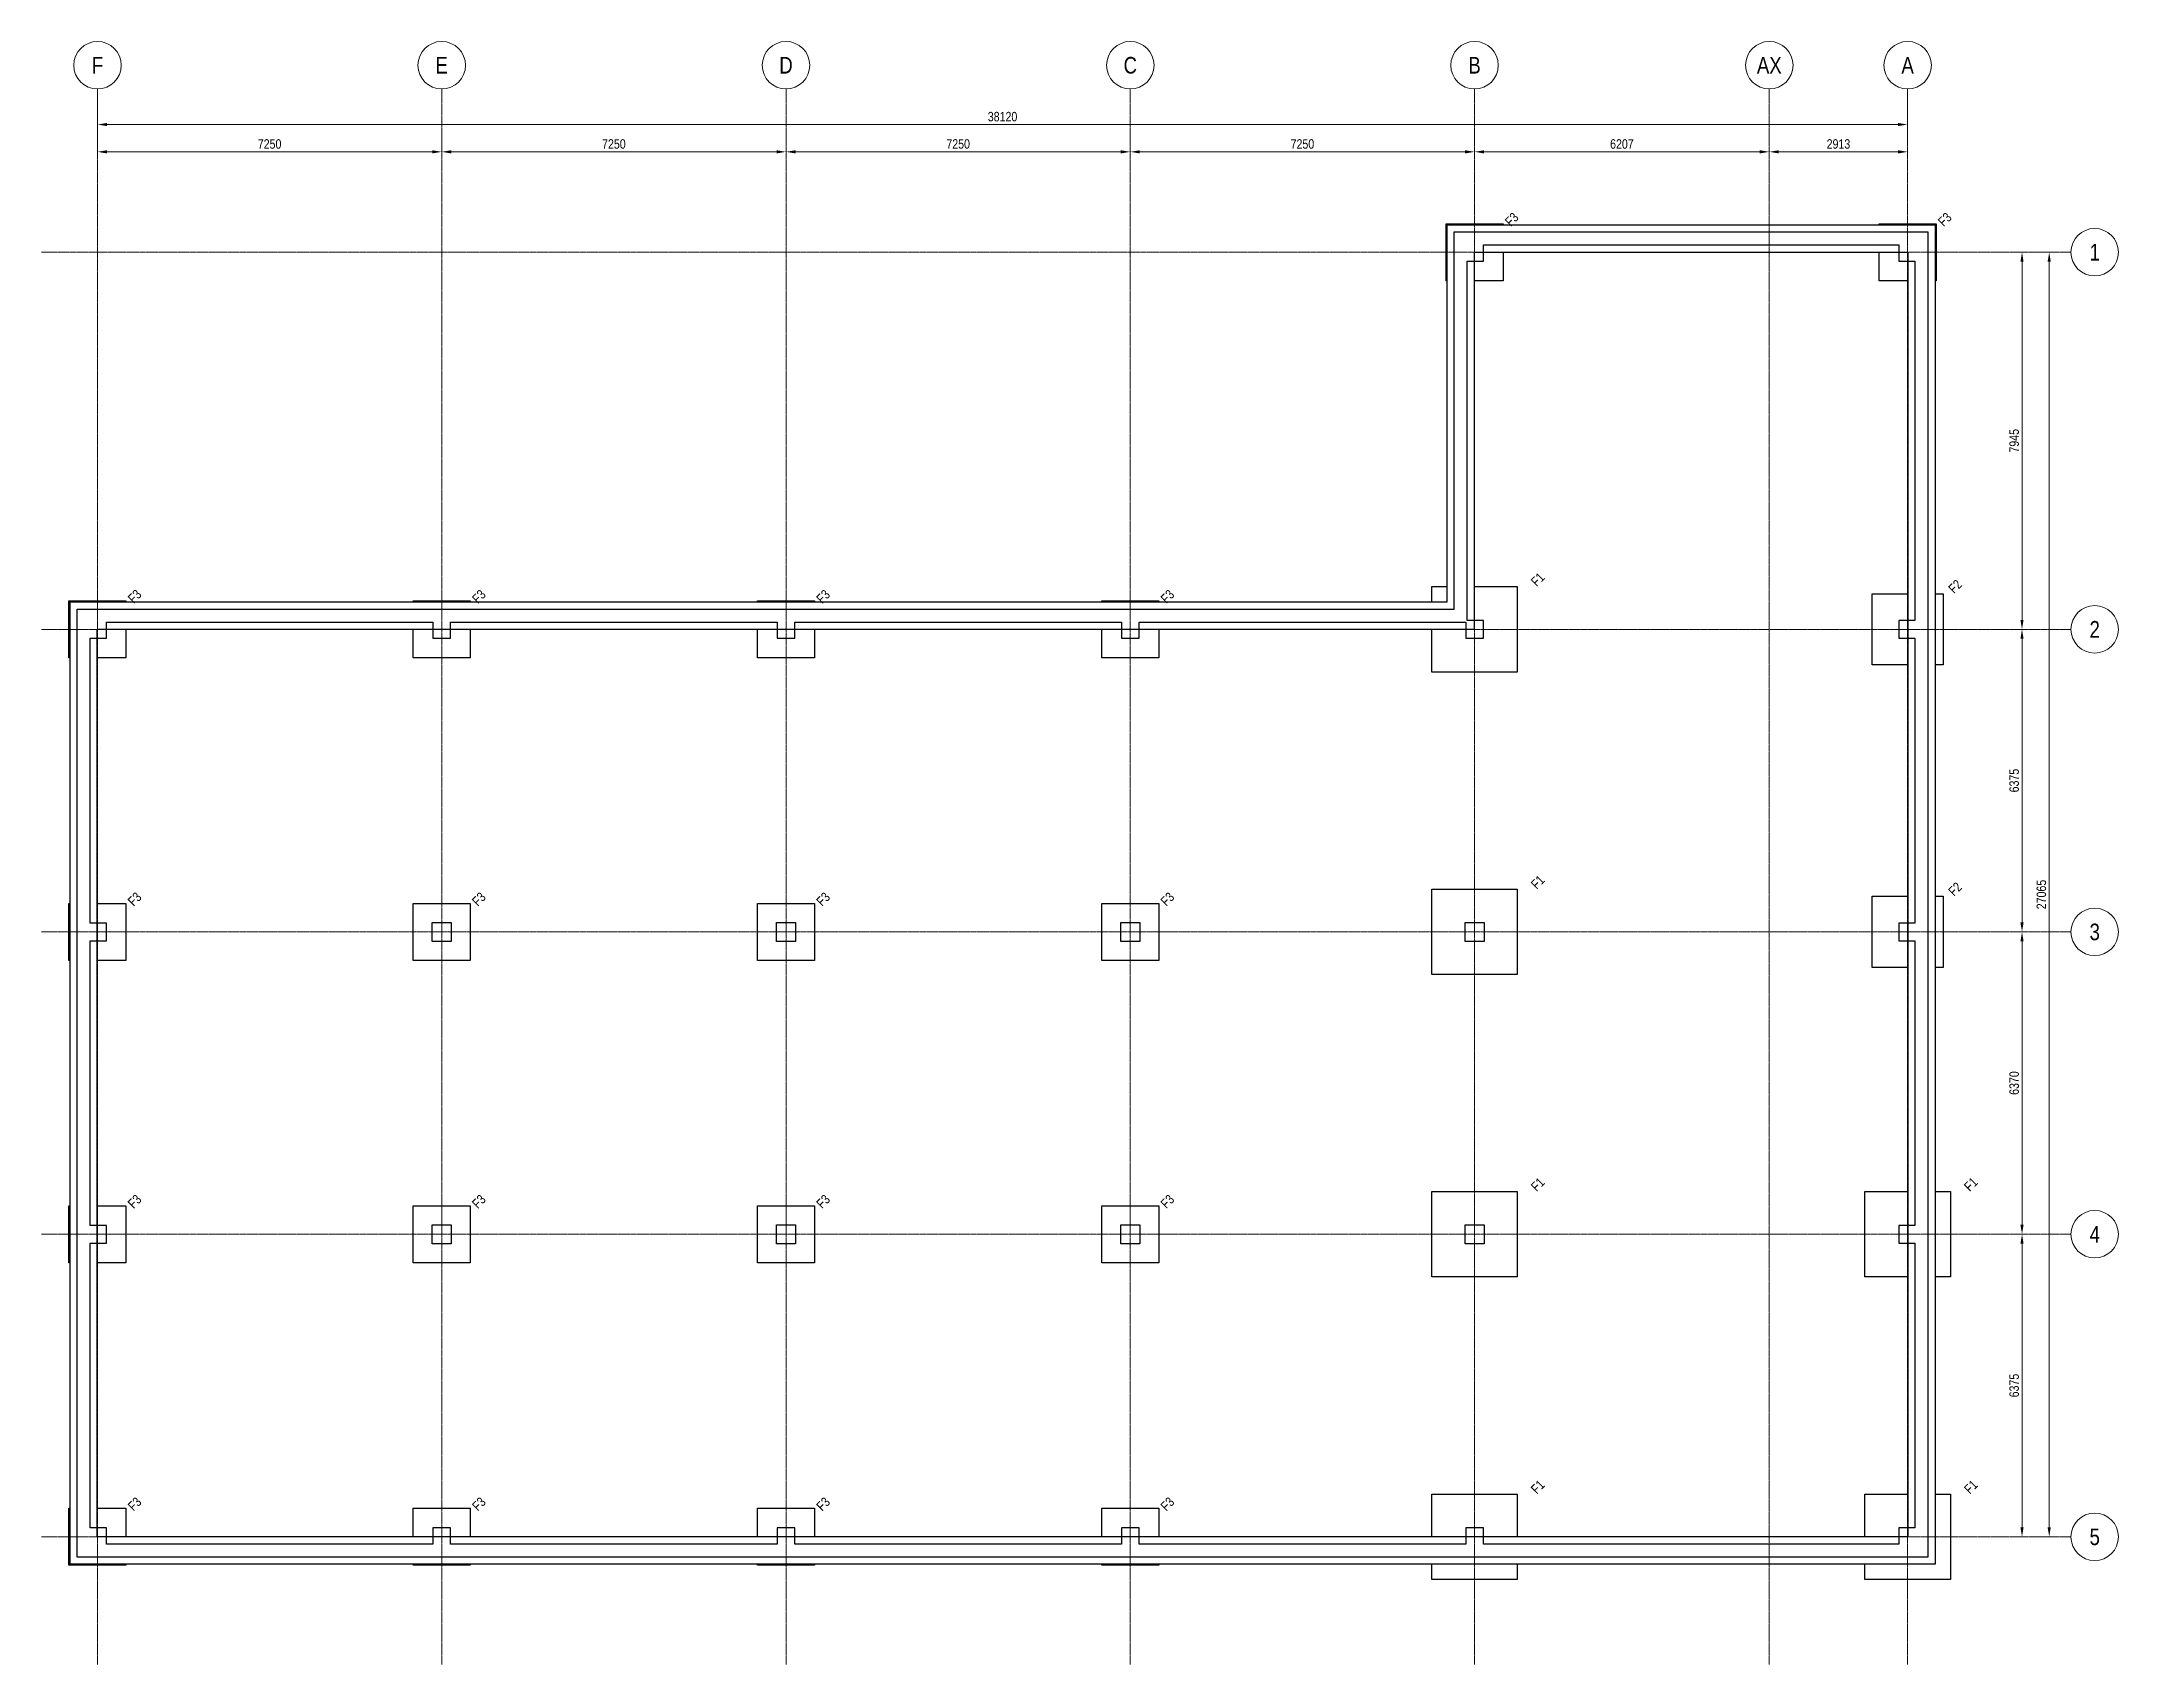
# Model space of a CAD drawing. Header units: millimetres. Extents: x -31954 to 493870, y 99509 to 604061.
# Drawn here: x 115606 to 159344, y 229866 to 264061 of the extents above; entities that cross this region are included whole.
import ezdxf
from ezdxf.enums import TextEntityAlignment as Align

# ---------------------------------------------------------------- set-up
doc = ezdxf.new("R2010")
doc.units = ezdxf.units.MM
doc.header["$LTSCALE"] = 10
doc.linetypes.add('Center', pattern=[2, 1.25, -0.25, 0.25, -0.25])
for name, color, linetype, lineweight in [('S-ANNOTATIONS', 1, 'Continuous', 9), ('S-FOOTING', 2, 'Continuous', 25), ('S-FOUNDATION', 1, 'Continuous', 25), ('S-GRID', 6, 'Center', 9)]:
    doc.layers.add(name, color=color, linetype=linetype, lineweight=lineweight)
doc.styles.add('001 Title Text', font='arial.ttf', dxfattribs={"width": 0.8, "height": 3.5})
doc.styles.add('AnnoText', font='arial.ttf', dxfattribs={"width": 0.8, "height": 2})

# ---------------------------------------------------------------- blocks, each defined once
blk = doc.blocks.new('A$C28ad253e')
at = {"layer": 'S-ANNOTATIONS'}
for p, q in [((-20191, 17644), (-20191, 16886)), ((17929, 17644), (17929, 16886)), ((-20191, 16725), (-20191, 16311)), ((-19991, 17011), (17729, 17011)), ((-12941, 16725), (-12941, 16311)), ((-12941, 16725), (-12941, 16311)), ((-19991, 16436), (-13141, 16436)), ((-12741, 16436), (-5846, 16436)), ((-5691, 16415), (-5691, 16311)), ((-5691, 16415), (-5691, 16311)), ((-5491, 16436), (1359, 16436)), ((1559, 16415), (1559, 16311)), ((1559, 16415), (1559, 16311)), ((1759, 16436), (8609, 16436)), ((8809, 16415), (8809, 16311)), ((8809, 16415), (8809, 16311)), ((9009, 16436), (14816, 16436)), ((15016, 16415), (15016, 16311)), ((15016, 16415), (15016, 16311)), ((15216, 16436), (17729, 16436)), ((17929, 16415), (17929, 16311)), ((20421, 14320), (20213, 14320)), ((20338, 6575), (20338, 14120)), ((20529, 14320), (21036, 14320)), ((20911, -12545), (20911, 14120)), ((20421, 6375), (20213, 6375)), ((20421, 6375), (20213, 6375)), ((20338, 200), (20338, 6175)), ((20421, 0), (20213, 0)), ((20421, 0), (20213, 0)), ((20338, -6170), (20338, -200)), ((20404, -6370), (20213, -6370)), ((20404, -6370), (20213, -6370)), ((20338, -12545), (20338, -6570)), ((20404, -12745), (20213, -12745)), ((20529, -12745), (21036, -12745))]:
    blk.add_line(p, q, dxfattribs=at)
for points in [[(-19991, 17044), (-19991, 16978), (-20191, 17011)], [(17729, 17044), (17729, 16978), (17929, 17011)], [(-19991, 16469), (-19991, 16402), (-20191, 16436)], [(-13141, 16469), (-13141, 16402), (-12941, 16436)], [(-12741, 16469), (-12741, 16402), (-12941, 16436)], [(-5891, 16469), (-5891, 16402), (-5691, 16436)], [(-5491, 16469), (-5491, 16402), (-5691, 16436)], [(1359, 16469), (1359, 16402), (1559, 16436)], [(1759, 16469), (1759, 16402), (1559, 16436)], [(8609, 16469), (8609, 16402), (8809, 16436)], [(9009, 16469), (9009, 16402), (8809, 16436)], [(14816, 16469), (14816, 16402), (15016, 16436)], [(15216, 16469), (15216, 16402), (15016, 16436)], [(17729, 16469), (17729, 16402), (17929, 16436)], [(20304, 14120), (20371, 14120), (20338, 14320)], [(20877, 14120), (20944, 14120), (20911, 14320)], [(20304, 6575), (20371, 6575), (20338, 6375)], [(20304, 6175), (20371, 6175), (20338, 6375)], [(20304, 200), (20371, 200), (20338, 0)], [(20304, -200), (20371, -200), (20338, 0)], [(20304, -6170), (20371, -6170), (20338, -6370)], [(20304, -6570), (20371, -6570), (20338, -6370)], [(20304, -12545), (20371, -12545), (20338, -12745)], [(20877, -12545), (20944, -12545), (20911, -12745)]]:
    blk.add_solid(points, dxfattribs=at)
at = {"layer": 'S-FOOTING'}
for points in [[(18507, 14898), (18507, 6287), (18507, -88), (18507, -6458), (18507, -13323), (8721, -13323), (1471, -13323), (-5779, -13323), (-5901, -13323), (-12371, -13323), (-13029, -13323), (-20769, -13323), (-20769, -6282), (-20769, 88), (-20769, 6953), (-12853, 6953), (-5603, 6953), (1647, 6953), (8231, 6953), (8231, 14898)], [(17932, 14323), (17932, 6287), (17932, -88), (17932, -6458), (17932, -12748), (8721, -12748), (1471, -12748), (-5779, -12748), (-5901, -12748), (-12371, -12748), (-13029, -12748), (-20194, -12748), (-20194, -6282), (-20194, 88), (-20194, 6378), (-12853, 6378), (-5603, 6378), (1647, 6378), (8806, 6378), (8806, 14323)]]:
    blk.add_lwpolyline(points, close=True, dxfattribs=at)
for points in [[(8209, 14920), (9409, 14920), (9409, 14898)], [(8231, 13720), (8209, 13720), (8209, 14920)], [(17329, 14920), (18529, 14920), (18529, 13720), (18507, 13720)], [(17329, 14898), (17329, 14920)], [(9409, 14323), (9409, 13720), (8806, 13720)], [(17932, 13720), (17329, 13720), (17329, 14323)], [(7909, 7275), (8231, 7275)], [(8806, 7275), (9709, 7275), (9709, 5475), (7909, 5475), (7909, 6378)], [(7909, 6953), (7909, 7275)], [(17179, 7125), (17932, 7125)], [(17932, 5625), (17179, 5625), (17179, 7125)], [(18507, 7125), (18679, 7125), (18679, 5625), (18507, 5625)], [(-20791, 6978), (-19591, 6978), (-19591, 6953)], [(-20769, 5778), (-20791, 5778), (-20791, 6978)], [(-13541, 6975), (-12341, 6975), (-12341, 6953)], [(-13541, 6953), (-13541, 6975)], [(-6291, 6975), (-5091, 6975), (-5091, 6953)], [(-6291, 6953), (-6291, 6975)], [(959, 6975), (2159, 6975), (2159, 6953)], [(959, 6953), (959, 6975)], [(-19591, 6378), (-19591, 5778), (-20194, 5778)], [(-12341, 6378), (-12341, 5775), (-13541, 5775), (-13541, 6378)], [(-5091, 6378), (-5091, 5775), (-6291, 5775), (-6291, 6378)], [(2159, 6378), (2159, 5775), (959, 5775), (959, 6378)], [(7909, 900), (9709, 900), (9709, -900), (7909, -900), (7909, 900)], [(-20791, 600), (-20769, 600)], [(-20769, -600), (-20791, -600), (-20791, 600)], [(-20194, 600), (-19591, 600), (-19591, -600), (-20194, -600)], [(-13541, 600), (-12341, 600), (-12341, -600), (-13541, -600), (-13541, 600)], [(-13541, 600), (-12341, 600), (-12341, -600), (-13541, -600), (-13541, 600)], [(-6291, 600), (-5091, 600), (-5091, -600), (-6291, -600), (-6291, 600)], [(-6291, 600), (-5091, 600), (-5091, -600), (-6291, -600), (-6291, 600)], [(959, 600), (2159, 600), (2159, -600), (959, -600), (959, 600)], [(959, 600), (2159, 600), (2159, -600), (959, -600), (959, 600)], [(17179, 750), (17932, 750)], [(17932, -750), (17179, -750), (17179, 750)], [(18507, 750), (18679, 750), (18679, -750), (18507, -750)], [(7909, -5470), (9709, -5470), (9709, -7270), (7909, -7270), (7909, -5470)], [(17029, -5470), (17932, -5470)], [(17932, -7270), (17029, -7270), (17029, -5470)], [(18507, -5470), (18829, -5470), (18829, -7270), (18507, -7270)], [(-20791, -5770), (-20769, -5770)], [(-20769, -6970), (-20791, -6970), (-20791, -5770)], [(-20194, -5770), (-19591, -5770), (-19591, -6970), (-20194, -6970)], [(-13541, -5770), (-12341, -5770), (-12341, -6970), (-13541, -6970), (-13541, -5770)], [(-13541, -5770), (-12341, -5770), (-12341, -6970), (-13541, -6970), (-13541, -5770)], [(-6291, -5770), (-5091, -5770), (-5091, -6970), (-6291, -6970), (-6291, -5770)], [(-6291, -5770), (-5091, -5770), (-5091, -6970), (-6291, -6970), (-6291, -5770)], [(959, -5770), (2159, -5770), (2159, -6970), (959, -6970), (959, -5770)], [(959, -5770), (2159, -5770), (2159, -6970), (959, -6970), (959, -5770)], [(-20791, -12145), (-20769, -12145)], [(-19591, -13323), (-19591, -13345), (-20791, -13345), (-20791, -12145)], [(-20194, -12145), (-19591, -12145), (-19591, -12748)], [(-13541, -12145), (-12341, -12145), (-12341, -12748)], [(-13541, -12748), (-13541, -12145)], [(-6291, -12145), (-5091, -12145), (-5091, -12748)], [(-6291, -12748), (-6291, -12145)], [(959, -12145), (2159, -12145), (2159, -12748)], [(959, -12748), (959, -12145)], [(7909, -11845), (9709, -11845), (9709, -12748)], [(7909, -12748), (7909, -11845)], [(17029, -11845), (17932, -11845)], [(18507, -11845), (18829, -11845), (18829, -13645), (17029, -13645), (17029, -13323)], [(17029, -12748), (17029, -11845)], [(-12341, -13323), (-12341, -13345), (-13541, -13345), (-13541, -13323)], [(-5091, -13323), (-5091, -13345), (-6291, -13345), (-6291, -13323)], [(2159, -13323), (2159, -13345), (959, -13345), (959, -13323)], [(9709, -13323), (9709, -13645), (7909, -13645), (7909, -13323)]]:
    blk.add_lwpolyline(points, dxfattribs=at)
at = {"layer": 'S-FOUNDATION'}
for points in [[(18357, 14748), (18357, 6287), (18357, -88), (18357, -6458), (18357, -13173), (8721, -13173), (1471, -13173), (-5779, -13173), (-5901, -13173), (-12371, -13173), (-13029, -13173), (-20619, -13173), (-20619, -6282), (-20619, 88), (-20619, 6803), (-12853, 6803), (-5603, 6803), (1647, 6803), (8381, 6803), (8381, 14748)], [(-12371, -12898), (-12754, -12898), (-12754, -12558), (-13128, -12558), (-13128, -12898), (-20004, -12898), (-20004, -12558), (-20344, -12558), (-20344, -6557), (-20004, -6557), (-20004, -6183), (-20344, -6183), (-20344, -187), (-20004, -187), (-20004, 187), (-20344, 187), (-20344, 6188), (-20004, 6188), (-20004, 6528), (-13128, 6528), (-13128, 6188), (-12754, 6188), (-12754, 6528), (-5878, 6528), (-5878, 6188), (-5504, 6188), (-5504, 6528), (1372, 6528), (1372, 6188), (1746, 6188), (1746, 6528), (8622, 6528), (8622, 6188), (8996, 6188), (8996, 6562), (8656, 6562), (8656, 14133), (8996, 14133), (8996, 14473), (17742, 14473), (17742, 14133), (18082, 14133), (18082, 6562), (17742, 6562), (17742, 6188), (18082, 6188), (18082, 187), (17742, 187), (17742, -187), (18082, -187), (18082, -6183), (17742, -6183), (17742, -6557), (18082, -6557), (18082, -12558), (17742, -12558), (17742, -12898), (8996, -12898), (8996, -12558), (8622, -12558), (8622, -12898), (1746, -12898), (1746, -12558), (1372, -12558), (1372, -12898), (-5504, -12898), (-5504, -12558), (-5878, -12558), (-5878, -12898), (-5901, -12898)]]:
    blk.add_lwpolyline(points, close=True, dxfattribs=at)
for points in [[(-13141, 200), (-12741, 200), (-12741, -200), (-13141, -200), (-13141, 200)], [(-13141, 200), (-12741, 200), (-12741, -200), (-13141, -200), (-13141, 200)], [(-5891, 200), (-5491, 200), (-5491, -200), (-5891, -200), (-5891, 200)], [(-5891, 200), (-5491, 200), (-5491, -200), (-5891, -200), (-5891, 200)], [(1359, 200), (1759, 200), (1759, -200), (1359, -200), (1359, 200)], [(1359, 200), (1759, 200), (1759, -200), (1359, -200), (1359, 200)], [(8609, 200), (9009, 200), (9009, -200), (8609, -200), (8609, 200)], [(-13141, -6170), (-12741, -6170), (-12741, -6570), (-13141, -6570), (-13141, -6170)], [(-13141, -6170), (-12741, -6170), (-12741, -6570), (-13141, -6570), (-13141, -6170)], [(-5891, -6170), (-5491, -6170), (-5491, -6570), (-5891, -6570), (-5891, -6170)], [(-5891, -6170), (-5491, -6170), (-5491, -6570), (-5891, -6570), (-5891, -6170)], [(1359, -6170), (1759, -6170), (1759, -6570), (1359, -6570), (1359, -6170)], [(1359, -6170), (1759, -6170), (1759, -6570), (1359, -6570), (1359, -6170)], [(8609, -6170), (9009, -6170), (9009, -6570), (8609, -6570), (8609, -6170)]]:
    blk.add_lwpolyline(points, dxfattribs=at)
at = {"layer": 'S-GRID'}
for p, q in [((-20191, -15435), (-20191, 17760)), ((-12941, -15435), (-12941, 17760)), ((-5691, -15435), (-5691, 17760)), ((1559, -15435), (1559, 17760)), ((8809, -15435), (8809, 17760)), ((15016, -15435), (15016, 17760)), ((17929, -15435), (17929, 17760)), ((-21369, 14320), (21369, 14320)), ((-21369, 6375), (21369, 6375)), ((-21369, 0), (21369, 0)), ((-21369, -6370), (21369, -6370)), ((-21369, -12745), (21369, -12745))]:
    blk.add_line(p, q, dxfattribs=at)
at = {"layer": 'S-GRID', "linetype": 'Continuous'}
for centre in [(-20191, 18260), (-12941, 18260), (-5691, 18260), (1559, 18260), (8809, 18260), (15016, 18260), (17929, 18260), (21869, 14320), (21869, 6375), (21869, 0), (21869, -6370), (21869, -12745)]:
    blk.add_circle(centre, 500, dxfattribs=at)
at = {"layer": 'S-ANNOTATIONS', "char_height": 200, "attachment_point": 5, "style": 'AnnoText'}
for s, insert in [('38120', (-1131, 17176)), ('7250', (-16566, 16600)), ('7250', (-9316, 16600)), ('7250', (-2066, 16600)), ('7250', (5184, 16600)), ('6207', (11912, 16600)), ('2913', (16472, 16600))]:
    blk.add_mtext(s, dxfattribs=dict(at, insert=insert))
at = {"layer": 'S-ANNOTATIONS', "char_height": 200, "width": 2156.4, "attachment_point": 1, "rotation": 45, "line_spacing_factor": 0.938532, "style": 'AnnoText'}
for s, insert in [('F3', (9428, 14990)), ('F3', (18548, 14990)), ('F1', (9977, 7405)), ('F3', (-19572, 7048)), ('F3', (-12322, 7045)), ('F3', (-5072, 7045)), ('F3', (2178, 7045)), ('F2', (18765, 7256)), ('F1', (9977, 1030)), ('F2', (18765, 881)), ('F3', (-19572, 670)), ('F3', (-12322, 670)), ('F3', (-12322, 670)), ('F3', (-5072, 670)), ('F3', (-5072, 670)), ('F3', (2178, 670)), ('F3', (2178, 670)), ('F1', (9977, -5340)), ('F1', (19097, -5340)), ('F3', (-19572, -5700)), ('F3', (-12322, -5700)), ('F3', (-12322, -5700)), ('F3', (-5072, -5700)), ('F3', (-5072, -5700)), ('F3', (2178, -5700)), ('F3', (2178, -5700)), ('F1', (9977, -11715)), ('F1', (19097, -11715)), ('F3', (-19572, -12075)), ('F3', (-12322, -12075)), ('F3', (-5072, -12075)), ('F3', (2178, -12075))]:
    blk.add_mtext(s, dxfattribs=dict(at, insert=insert))
at = {"layer": 'S-ANNOTATIONS', "char_height": 200, "attachment_point": 5, "rotation": 90, "style": 'AnnoText'}
for s, insert in [('7945', (20173, 10348)), ('6375', (20173, 3188)), ('27065', (20746, 788)), ('6370', (20173, -3185)), ('6375', (20173, -9558))]:
    blk.add_mtext(s, dxfattribs=dict(at, insert=insert))
at = {"layer": 'S-GRID', "style": '001 Title Text', "width": 0.8}
for s, p in [('F', (-20191, 18260)), ('E', (-12941, 18260)), ('D', (-5691, 18260)), ('C', (1559, 18260)), ('B', (8809, 18260)), ('AX', (15016, 18260)), ('A', (17929, 18260)), ('1', (21869, 14320)), ('2', (21869, 6375)), ('3', (21869, 0)), ('4', (21869, -6370)), ('5', (21869, -12745))]:
    blk.add_text(s, height=350, dxfattribs=at).set_placement(p, align=Align.MIDDLE_CENTER)

msp = doc.modelspace()

# ---------------------------------------------------------------- block references
at = {"layer": 'S-FOOTING'}
msp.add_blockref('A$C28ad253e', (136975.2, 245301), dxfattribs=at)

doc.saveas('drawing.dxf')
